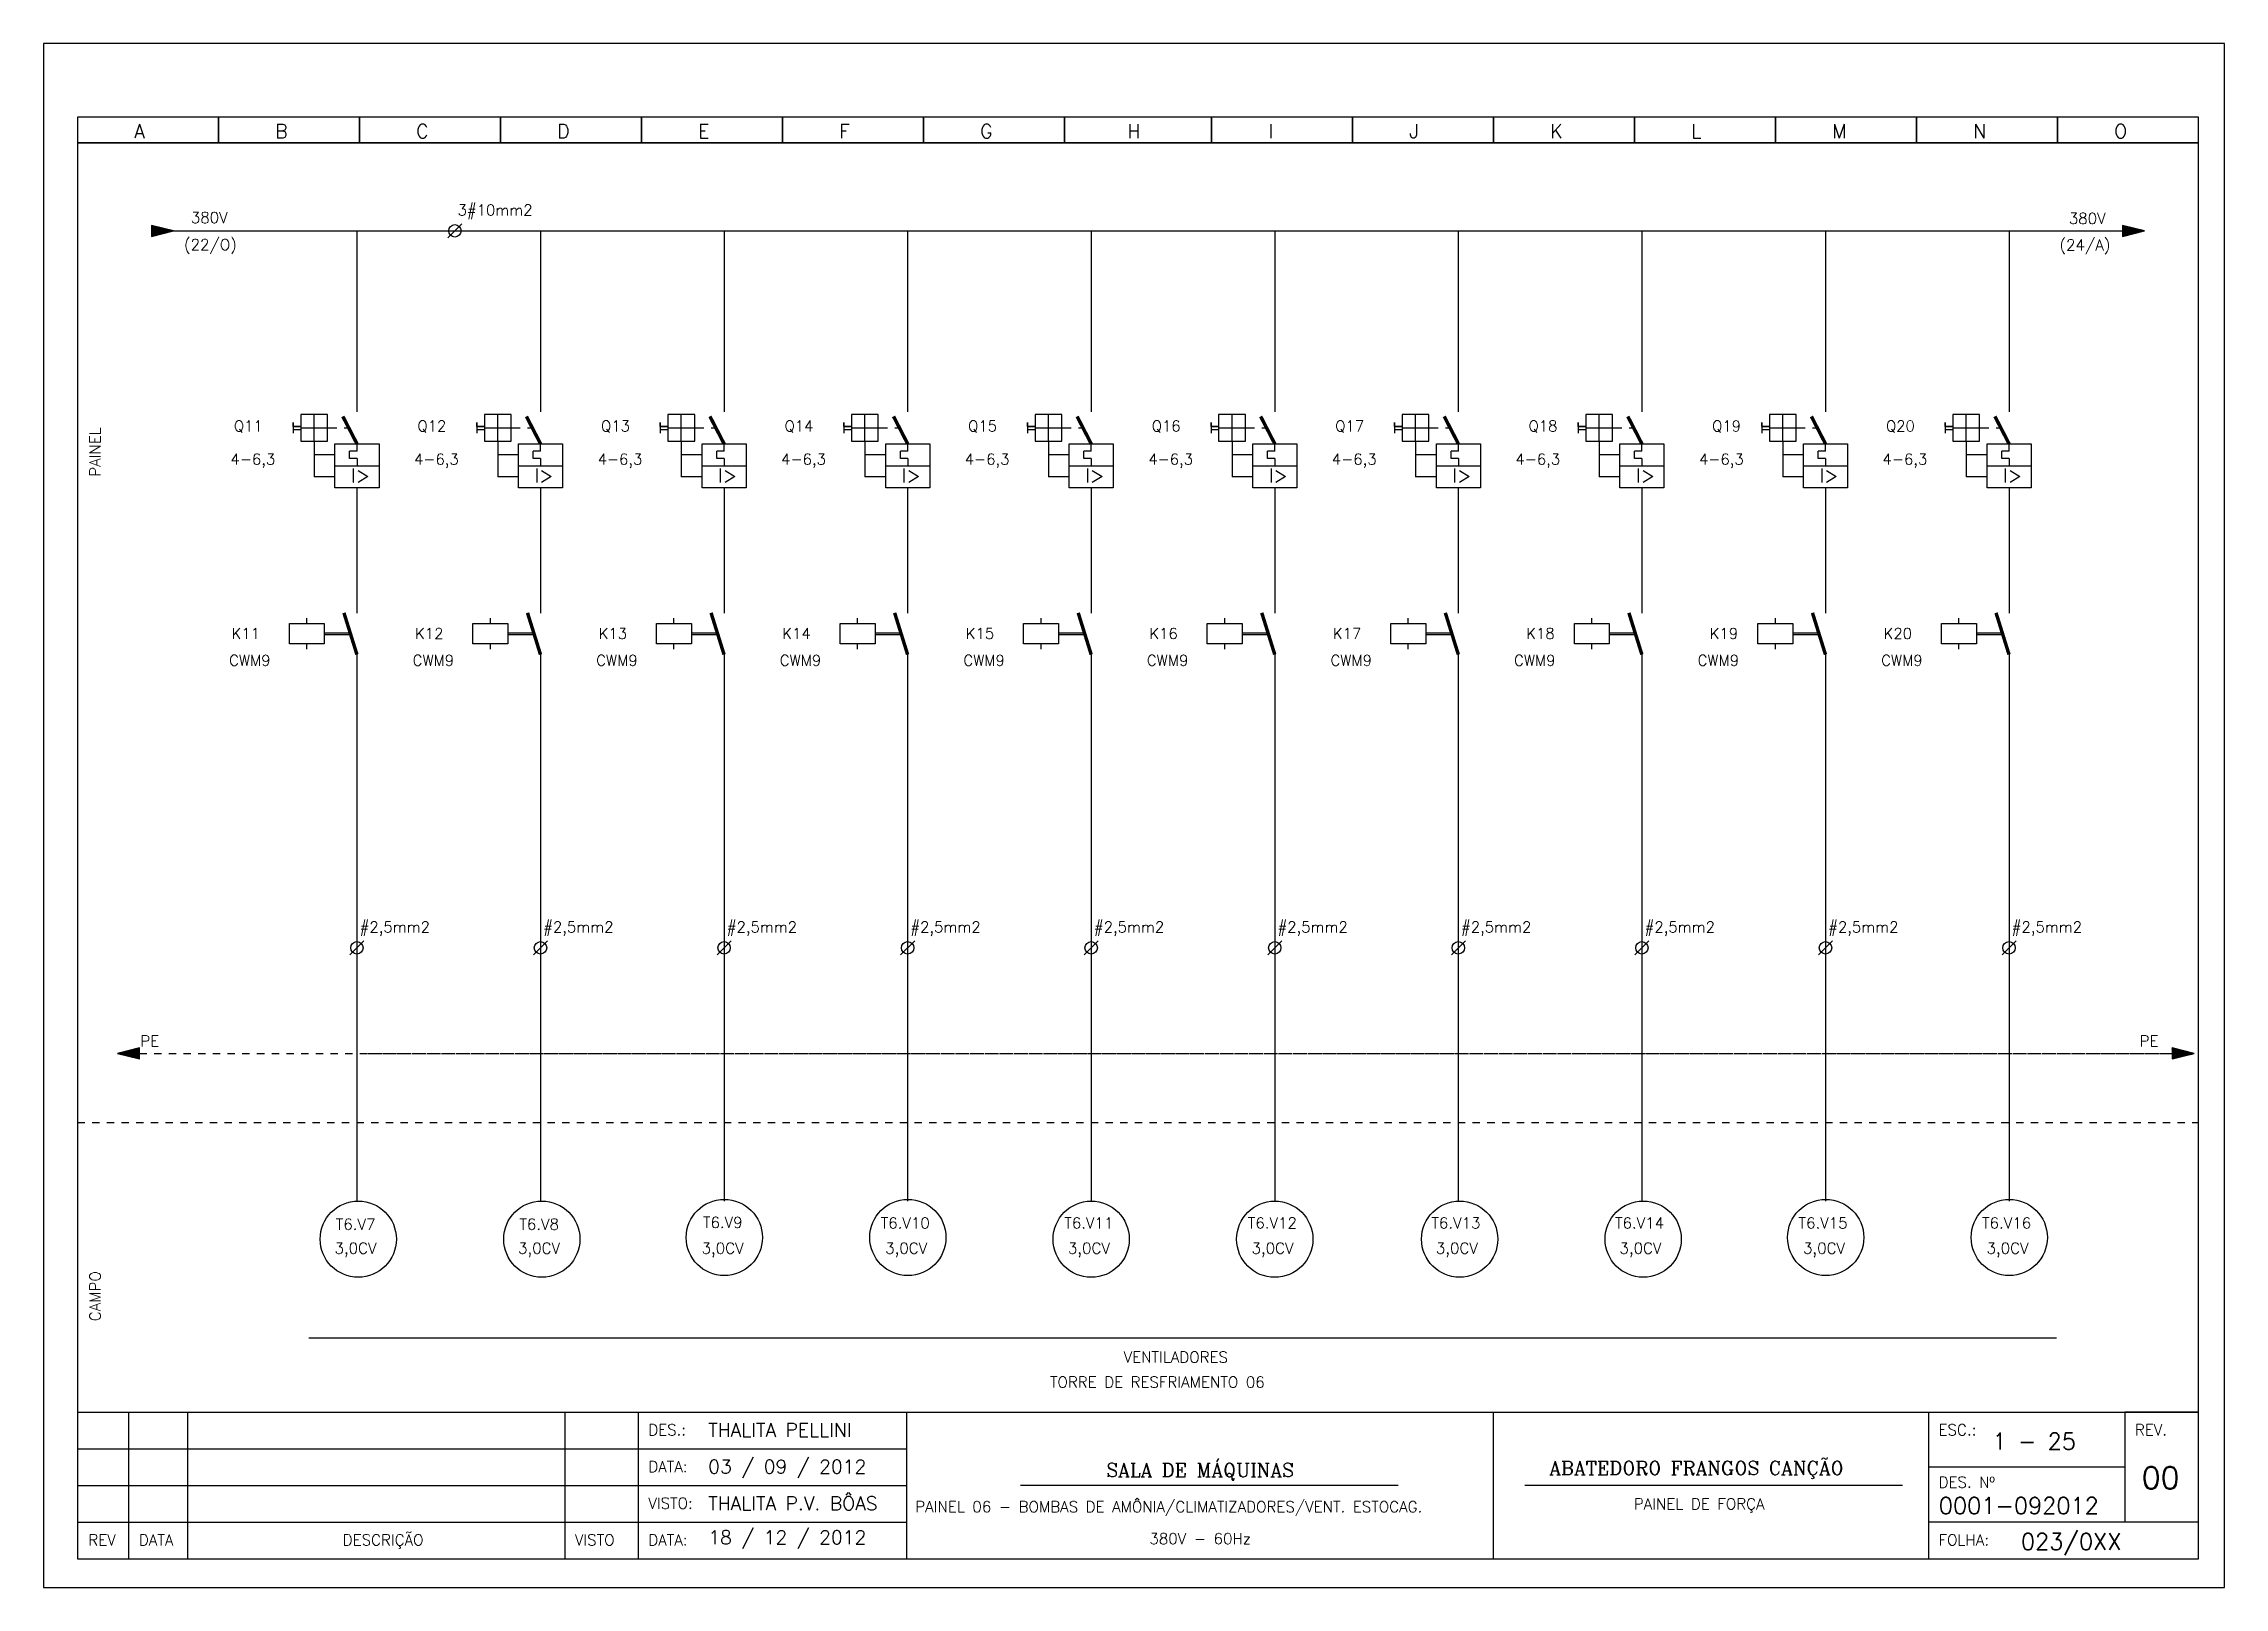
# Model space of a CAD drawing. Header units: millimetres. Extents: x 1974 to 2560, y 1429 to 1567.
# Drawn here: x 2130.07 to 2159.77, y 1512.63 to 1533.66 of the extents above; entities that cross this region are included whole.
import ezdxf

# ---------------------------------------------------------------- set-up
doc = ezdxf.new("R2010")
doc.units = ezdxf.units.MM
for name, pattern in [('DASHDOT2', [0.5, 0.25, -0.125, 0, -0.125]), ('DASHED', [0.75, 0.5, -0.25]), ('HIDDEN2', [0.1875, 0.125, -0.0625])]:
    doc.linetypes.add(name, pattern=pattern)
for name, color, linetype in [('1', 5, 'Continuous'), ('ALIMENTAÇÃO', 6, 'Continuous'), ('CONECTOR_SAK', 2, 'Continuous'), ('DISJUNTOR', 5, 'Continuous'), ('EQUIPAMENTOS', 5, 'Continuous'), ('MARGEM', 1, 'Continuous'), ('MOTORES', 5, 'Continuous'), ('PAINEL', 7, 'Continuous'), ('TERRA', 3, 'DASHED'), ('TEXTO', 4, 'Continuous'), ('TEXTO_2', 5, 'Continuous'), ('TIMBRE', 7, 'Continuous')]:
    doc.layers.add(name, color=color, linetype=linetype)
doc.styles.add('REGUA60', font='romans.shx', dxfattribs={"height": 2})
doc.styles.add('ROMANC', font='romanc.shx', dxfattribs={"height": 0.55})
doc.styles.add('ROMANS', font='romans.shx', dxfattribs={"height": 37})

msp = doc.modelspace()

# ---------------------------------------------------------------- texts
at = {"style": 'ROMANS'}
for s, p in [('ESC.:', (2155.88, 1514.705)), ('REV.', (2158.555, 1514.705)), ('DES. Nº', (2155.88, 1513.992)), ('PAINEL 06 - BOMBAS DE AMÔNIA/CLIMATIZADORES/VENT. ESTOCAG.', (2141.944, 1513.658)), ('PAINEL DE FORÇA', (2151.73, 1513.696)), ('380V - 60Hz', (2145.133, 1513.223)), ('FOLHA:', (2155.88, 1513.205))]:
    msp.add_text(s, height=0.15, dxfattribs=at).set_placement(p)
at = {"layer": 'TEXTO'}
for s, height, style, p in [('A', 0.188, 'ROMANS', (2131.307, 1532.372)), ('B', 0.188, 'ROMANS', (2133.227, 1532.372)), ('C', 0.188, 'ROMANS', (2135.147, 1532.372)), ('D', 0.188, 'ROMANS', (2137.067, 1532.372)), ('E', 0.188, 'ROMANS', (2138.987, 1532.372)), ('F', 0.188, 'ROMANS', (2140.907, 1532.372)), ('G', 0.188, 'ROMANS', (2142.827, 1532.372)), ('H', 0.188, 'ROMANS', (2144.832, 1532.372)), ('I', 0.188, 'ROMANS', (2146.752, 1532.372)), ('J', 0.188, 'ROMANS', (2148.672, 1532.372)), ('K', 0.188, 'ROMANS', (2150.592, 1532.372)), ('L', 0.188, 'ROMANS', (2152.512, 1532.372)), ('M', 0.188, 'ROMANS', (2154.432, 1532.372)), ('N', 0.188, 'ROMANS', (2156.352, 1532.372)), ('O', 0.188, 'ROMANS', (2158.272, 1532.372)), ('380V', 0.15, 'ROMANS', (2132.078, 1531.215)), ('3#10mm2', 0.148, 'ROMANS', (2135.711, 1531.319)), ('380V', 0.15, 'ROMANS', (2157.654, 1531.203)), ('(22/O)', 0.15, 'ROMANS', (2131.985, 1530.847)), ('(24/A)', 0.15, 'ROMANS', (2157.527, 1530.843)), ('Q11', 0.148, 'ROMANS', (2132.664, 1528.378)), ('Q12', 0.148, 'ROMANS', (2135.164, 1528.378)), ('Q13', 0.148, 'ROMANS', (2137.664, 1528.378)), ('Q14', 0.148, 'ROMANS', (2140.164, 1528.378)), ('Q15', 0.148, 'ROMANS', (2142.664, 1528.378)), ('Q16', 0.148, 'ROMANS', (2145.164, 1528.378)), ('Q17', 0.148, 'ROMANS', (2147.664, 1528.378)), ('Q18', 0.148, 'ROMANS', (2150.296, 1528.378)), ('Q19', 0.148, 'ROMANS', (2152.796, 1528.378)), ('Q20', 0.148, 'ROMANS', (2155.164, 1528.378)), ('4-6,3', 0.148, 'ROMANS', (2132.618, 1527.926)), ('4-6,3', 0.148, 'ROMANS', (2135.118, 1527.926)), ('4-6,3', 0.148, 'ROMANS', (2137.618, 1527.926)), ('4-6,3', 0.148, 'ROMANS', (2140.118, 1527.926)), ('4-6,3', 0.148, 'ROMANS', (2142.618, 1527.926)), ('4-6,3', 0.148, 'ROMANS', (2145.118, 1527.926)), ('4-6,3', 0.148, 'ROMANS', (2147.618, 1527.926)), ('4-6,3', 0.148, 'ROMANS', (2150.118, 1527.926)), ('4-6,3', 0.148, 'ROMANS', (2152.618, 1527.926)), ('4-6,3', 0.148, 'ROMANS', (2155.118, 1527.926)), ('K11', 0.148, 'ROMANS', (2132.632, 1525.552)), ('K12', 0.148, 'ROMANS', (2135.132, 1525.552)), ('K13', 0.148, 'ROMANS', (2137.632, 1525.552)), ('K14', 0.148, 'ROMANS', (2140.132, 1525.552)), ('K15', 0.148, 'ROMANS', (2142.632, 1525.552)), ('K16', 0.148, 'ROMANS', (2145.132, 1525.552)), ('K17', 0.148, 'ROMANS', (2147.632, 1525.552)), ('K18', 0.148, 'ROMANS', (2150.264, 1525.552)), ('K19', 0.148, 'ROMANS', (2152.764, 1525.552)), ('K20', 0.148, 'ROMANS', (2155.132, 1525.552)), ('CWM9', 0.148, 'ROMANS', (2132.599, 1525.186)), ('CWM9', 0.148, 'ROMANS', (2135.099, 1525.186)), ('CWM9', 0.148, 'ROMANS', (2137.599, 1525.186)), ('CWM9', 0.148, 'ROMANS', (2140.099, 1525.186)), ('CWM9', 0.148, 'ROMANS', (2142.599, 1525.186)), ('CWM9', 0.148, 'ROMANS', (2145.099, 1525.186)), ('CWM9', 0.148, 'ROMANS', (2147.599, 1525.186)), ('CWM9', 0.148, 'ROMANS', (2150.099, 1525.186)), ('CWM9', 0.148, 'ROMANS', (2152.599, 1525.186)), ('CWM9', 0.148, 'ROMANS', (2155.099, 1525.186)), ('#2,5mm2', 0.148, 'ROMANS', (2134.377, 1521.555)), ('#2,5mm2', 0.148, 'ROMANS', (2136.877, 1521.555)), ('#2,5mm2', 0.148, 'ROMANS', (2139.377, 1521.555)), ('#2,5mm2', 0.148, 'ROMANS', (2141.877, 1521.555)), ('#2,5mm2', 0.148, 'ROMANS', (2144.377, 1521.555)), ('#2,5mm2', 0.148, 'ROMANS', (2146.877, 1521.555)), ('#2,5mm2', 0.148, 'ROMANS', (2149.377, 1521.555)), ('#2,5mm2', 0.148, 'ROMANS', (2151.877, 1521.555)), ('#2,5mm2', 0.148, 'ROMANS', (2154.377, 1521.555)), ('#2,5mm2', 0.148, 'ROMANS', (2156.877, 1521.555)), ('PE', 0.15, 'ROMANS', (2131.391, 1520)), ('PE', 0.15, 'ROMANS', (2158.618, 1520)), ('T6.V9', 0.15, 'REGUA60', (2139.052, 1517.529)), ('T6.V10', 0.15, 'REGUA60', (2141.473, 1517.522)), ('T6.V11', 0.15, 'REGUA60', (2143.973, 1517.522)), ('T6.V12', 0.15, 'REGUA60', (2146.473, 1517.522)), ('T6.V13', 0.15, 'REGUA60', (2148.973, 1517.522)), ('T6.V14', 0.15, 'REGUA60', (2151.473, 1517.522)), ('T6.V15', 0.15, 'REGUA60', (2153.973, 1517.522)), ('T6.V16', 0.15, 'REGUA60', (2156.473, 1517.522)), ('T6.V7', 0.15, 'REGUA60', (2134.052, 1517.505)), ('T6.V8', 0.15, 'REGUA60', (2136.552, 1517.505)), ('3,0CV', 0.15, 'REGUA60', (2134.034, 1517.179)), ('3,0CV', 0.15, 'REGUA60', (2136.534, 1517.179)), ('3,0CV', 0.15, 'REGUA60', (2139.034, 1517.179)), ('3,0CV', 0.15, 'REGUA60', (2141.534, 1517.179)), ('3,0CV', 0.15, 'REGUA60', (2144.023, 1517.179)), ('3,0CV', 0.15, 'REGUA60', (2146.523, 1517.179)), ('3,0CV', 0.15, 'REGUA60', (2149.034, 1517.179)), ('3,0CV', 0.15, 'REGUA60', (2151.534, 1517.179)), ('3,0CV', 0.15, 'REGUA60', (2154.034, 1517.179)), ('3,0CV', 0.15, 'REGUA60', (2156.534, 1517.179)), ('VENTILADORES', 0.15, 'REGUA60', (2144.782, 1515.695)), ('TORRE DE RESFRIAMENTO 06', 0.15, 'REGUA60', (2143.778, 1515.355)), ('THALITA PELLINI', 0.1875, 'ROMANS', (2139.124, 1514.685)), ('03 / 09 / 2012', 0.1875, 'ROMANS', (2139.124, 1514.185)), ('THALITA P.V. BÔAS', 0.1875, 'ROMANS', (2139.124, 1513.685)), ('18 / 12 / 2012', 0.1875, 'ROMANS', (2139.124, 1513.222))]:
    msp.add_text(s, height=height, dxfattribs=dict(at, style=style)).set_placement(p)
at = {"layer": 'TEXTO', "style": 'REGUA60'}
for s, p in [('PAINEL', (2130.849, 1527.76)), ('CAMPO', (2130.849, 1516.259))]:
    msp.add_text(s, height=0.15, rotation=90, dxfattribs=at).set_placement(p)
at = {"layer": 'TEXTO', "color": 150, "style": 'ROMANS'}
for s, height, p in [('DES.:', 0.15, (2138.309, 1514.705)), ('1 - 25', 0.225, (2156.614, 1514.512)), ('DATA:', 0.15, (2138.309, 1514.205)), ('00', 0.3, (2158.647, 1513.978)), ('VISTO:', 0.15, (2138.309, 1513.705)), ('0001-092012', 0.225, (2155.884, 1513.636)), ('REV', 0.15, (2130.683, 1513.205)), ('DATA', 0.15, (2131.371, 1513.205)), ('DESCRIÇÃO', 0.15, (2134.147, 1513.205)), ('VISTO', 0.15, (2137.309, 1513.205)), ('DATA:', 0.15, (2138.309, 1513.205)), ('023/0XX', 0.225, (2157.002, 1513.146))]:
    msp.add_text(s, height=height, dxfattribs=at).set_placement(p)
at = {"layer": 'TEXTO_2'}
for s, height, style, p in [('I>', 0.1927, 'REGUA60', (2134.256, 1527.682)), ('I>', 0.1927, 'REGUA60', (2136.756, 1527.682)), ('I>', 0.1927, 'REGUA60', (2139.256, 1527.682)), ('I>', 0.1927, 'REGUA60', (2141.756, 1527.682)), ('I>', 0.1927, 'REGUA60', (2144.256, 1527.682)), ('I>', 0.1927, 'REGUA60', (2146.756, 1527.682)), ('I>', 0.1927, 'REGUA60', (2149.256, 1527.682)), ('I>', 0.1927, 'REGUA60', (2151.756, 1527.682)), ('I>', 0.1927, 'REGUA60', (2154.256, 1527.682)), ('I>', 0.1927, 'REGUA60', (2156.756, 1527.682)), ('SALA DE MÁQUINAS', 0.1875, 'ROMANC', (2144.545, 1514.138)), ('ABATEDORO FRANGOS CANÇÃO', 0.1875, 'ROMANC', (2150.577, 1514.166))]:
    msp.add_text(s, height=height, dxfattribs=dict(at, style=style)).set_placement(p)

# ---------------------------------------------------------------- hatches: boundary and pattern name
at = {"layer": 'EQUIPAMENTOS'}
for points in [[(2131.84, 1531.109), (2131.54, 1531.184), (2131.54, 1531.034)], [(2158.686, 1531.109), (2158.386, 1531.184), (2158.386, 1531.034)]]:
    msp.add_hatch(color=256, dxfattribs=at).paths.add_polyline_path(points)
at = {"layer": 'TERRA'}
h = msp.add_hatch(dxfattribs=at)
h.set_pattern_fill('ANSI31', color=256, scale=0.004, angle=180, style=0)
h.set_pattern_definition([(225, (2188.33320223, 1568.52584864), (0.0003535533906, -0.0003535533906), [])])
h.paths.add_polyline_path([(2131.079, 1519.906), (2131.379, 1519.906), (2131.379, 1519.981)])
h.paths.add_polyline_path([(2131.379, 1519.831), (2131.379, 1519.906), (2131.079, 1519.906)])
h = msp.add_hatch(dxfattribs=at)
h.set_pattern_fill('ANSI31', color=256, scale=0.004, style=0)
h.set_pattern_definition([(45, (2102.10874803, 1471.2862611), (-0.0003535533906, 0.0003535533906), [])])
h.paths.add_polyline_path([(2159.363, 1519.906), (2159.063, 1519.906), (2159.063, 1519.831)])
h.paths.add_polyline_path([(2159.063, 1519.981), (2159.063, 1519.906), (2159.363, 1519.906)])

# ---------------------------------------------------------------- linework, layer by layer
for p, q in [((2133.686, 1516.032), (2157.488, 1516.032)), ((2159.419, 1515.022), (2158.419, 1515.022))]:
    msp.add_line(p, q)
at = {"layer": '1'}
for p, q in [((2133.472, 1528.498), (2133.472, 1528.352)), ((2133.472, 1528.446), (2133.472, 1528.498)), ((2133.576, 1528.446), (2133.472, 1528.446)), ((2133.472, 1528.446), (2133.576, 1528.446)), ((2133.472, 1528.404), (2133.576, 1528.404)), ((2133.94, 1528.607), (2133.576, 1528.607)), ((2133.576, 1528.607), (2133.576, 1528.243)), ((2133.576, 1528.425), (2133.94, 1528.425)), ((2133.758, 1528.243), (2133.758, 1528.607)), ((2133.94, 1528.243), (2133.94, 1528.607)), ((2135.972, 1528.498), (2135.972, 1528.352)), ((2135.972, 1528.446), (2135.972, 1528.498)), ((2136.076, 1528.446), (2135.972, 1528.446)), ((2135.972, 1528.446), (2136.076, 1528.446)), ((2135.972, 1528.404), (2136.076, 1528.404)), ((2136.44, 1528.607), (2136.076, 1528.607)), ((2136.076, 1528.607), (2136.076, 1528.243)), ((2136.076, 1528.425), (2136.44, 1528.425)), ((2136.258, 1528.243), (2136.258, 1528.607)), ((2136.44, 1528.243), (2136.44, 1528.607)), ((2138.472, 1528.498), (2138.472, 1528.352)), ((2138.472, 1528.446), (2138.472, 1528.498)), ((2138.576, 1528.446), (2138.472, 1528.446)), ((2138.472, 1528.446), (2138.576, 1528.446)), ((2138.472, 1528.404), (2138.576, 1528.404)), ((2138.94, 1528.607), (2138.576, 1528.607)), ((2138.576, 1528.607), (2138.576, 1528.243)), ((2138.576, 1528.425), (2138.94, 1528.425)), ((2138.758, 1528.243), (2138.758, 1528.607)), ((2138.94, 1528.243), (2138.94, 1528.607)), ((2140.972, 1528.498), (2140.972, 1528.352)), ((2140.972, 1528.446), (2140.972, 1528.498)), ((2141.076, 1528.446), (2140.972, 1528.446)), ((2140.972, 1528.446), (2141.076, 1528.446)), ((2140.972, 1528.404), (2141.076, 1528.404)), ((2141.44, 1528.607), (2141.076, 1528.607)), ((2141.076, 1528.607), (2141.076, 1528.243)), ((2141.076, 1528.425), (2141.44, 1528.425)), ((2141.258, 1528.243), (2141.258, 1528.607)), ((2141.44, 1528.243), (2141.44, 1528.607)), ((2143.472, 1528.498), (2143.472, 1528.352)), ((2143.472, 1528.446), (2143.472, 1528.498)), ((2143.576, 1528.446), (2143.472, 1528.446)), ((2143.472, 1528.446), (2143.576, 1528.446)), ((2143.472, 1528.404), (2143.576, 1528.404)), ((2143.94, 1528.607), (2143.576, 1528.607)), ((2143.576, 1528.607), (2143.576, 1528.243)), ((2143.576, 1528.425), (2143.94, 1528.425)), ((2143.758, 1528.243), (2143.758, 1528.607)), ((2143.94, 1528.243), (2143.94, 1528.607)), ((2145.972, 1528.498), (2145.972, 1528.352)), ((2145.972, 1528.446), (2145.972, 1528.498)), ((2146.076, 1528.446), (2145.972, 1528.446)), ((2145.972, 1528.446), (2146.076, 1528.446)), ((2145.972, 1528.404), (2146.076, 1528.404)), ((2146.44, 1528.607), (2146.076, 1528.607)), ((2146.076, 1528.607), (2146.076, 1528.243)), ((2146.076, 1528.425), (2146.44, 1528.425)), ((2146.258, 1528.243), (2146.258, 1528.607)), ((2146.44, 1528.243), (2146.44, 1528.607)), ((2148.472, 1528.498), (2148.472, 1528.352)), ((2148.472, 1528.446), (2148.472, 1528.498)), ((2148.576, 1528.446), (2148.472, 1528.446)), ((2148.472, 1528.446), (2148.576, 1528.446)), ((2148.472, 1528.404), (2148.576, 1528.404)), ((2148.94, 1528.607), (2148.576, 1528.607)), ((2148.576, 1528.607), (2148.576, 1528.243)), ((2148.576, 1528.425), (2148.94, 1528.425)), ((2148.758, 1528.243), (2148.758, 1528.607)), ((2148.94, 1528.243), (2148.94, 1528.607)), ((2150.972, 1528.498), (2150.972, 1528.352)), ((2150.972, 1528.446), (2150.972, 1528.498)), ((2151.076, 1528.446), (2150.972, 1528.446)), ((2150.972, 1528.446), (2151.076, 1528.446)), ((2150.972, 1528.404), (2151.076, 1528.404)), ((2151.44, 1528.607), (2151.076, 1528.607)), ((2151.076, 1528.607), (2151.076, 1528.243)), ((2151.076, 1528.425), (2151.44, 1528.425)), ((2151.258, 1528.243), (2151.258, 1528.607)), ((2151.44, 1528.243), (2151.44, 1528.607)), ((2153.472, 1528.498), (2153.472, 1528.352)), ((2153.472, 1528.446), (2153.472, 1528.498)), ((2153.576, 1528.446), (2153.472, 1528.446)), ((2153.472, 1528.446), (2153.576, 1528.446)), ((2153.472, 1528.404), (2153.576, 1528.404)), ((2153.94, 1528.607), (2153.576, 1528.607)), ((2153.576, 1528.607), (2153.576, 1528.243)), ((2153.576, 1528.425), (2153.94, 1528.425)), ((2153.758, 1528.243), (2153.758, 1528.607)), ((2153.94, 1528.243), (2153.94, 1528.607)), ((2155.972, 1528.498), (2155.972, 1528.352)), ((2155.972, 1528.446), (2155.972, 1528.498)), ((2156.076, 1528.446), (2155.972, 1528.446)), ((2155.972, 1528.446), (2156.076, 1528.446)), ((2155.972, 1528.404), (2156.076, 1528.404)), ((2156.44, 1528.607), (2156.076, 1528.607)), ((2156.076, 1528.607), (2156.076, 1528.243)), ((2156.076, 1528.425), (2156.44, 1528.425)), ((2156.258, 1528.243), (2156.258, 1528.607)), ((2156.44, 1528.243), (2156.44, 1528.607)), ((2133.576, 1528.243), (2133.94, 1528.243)), ((2136.076, 1528.243), (2136.44, 1528.243)), ((2138.576, 1528.243), (2138.94, 1528.243)), ((2141.076, 1528.243), (2141.44, 1528.243)), ((2143.576, 1528.243), (2143.94, 1528.243)), ((2146.076, 1528.243), (2146.44, 1528.243)), ((2148.576, 1528.243), (2148.94, 1528.243)), ((2151.076, 1528.243), (2151.44, 1528.243)), ((2153.576, 1528.243), (2153.94, 1528.243)), ((2156.076, 1528.243), (2156.44, 1528.243))]:
    msp.add_line(p, q, dxfattribs=at)
at = {"layer": 'ALIMENTAÇÃO', "color": 6}
for p, q in [((2134.34, 1531.109), (2134.34, 1528.645)), ((2136.84, 1531.109), (2136.84, 1528.645)), ((2139.34, 1531.109), (2139.34, 1528.645)), ((2141.84, 1531.109), (2141.84, 1528.645)), ((2144.34, 1531.109), (2144.34, 1528.645)), ((2146.84, 1531.109), (2146.84, 1528.645)), ((2149.34, 1531.109), (2149.34, 1528.645)), ((2151.84, 1531.109), (2151.84, 1528.645)), ((2154.34, 1531.109), (2154.34, 1528.645)), ((2156.84, 1531.109), (2156.84, 1528.645)), ((2134.34, 1527.607), (2134.34, 1525.902)), ((2136.84, 1527.607), (2136.84, 1525.902)), ((2139.34, 1527.607), (2139.34, 1525.902)), ((2141.84, 1527.607), (2141.84, 1525.902)), ((2144.34, 1527.607), (2144.34, 1525.902)), ((2146.84, 1527.607), (2146.84, 1525.902)), ((2149.34, 1527.607), (2149.34, 1525.902)), ((2151.84, 1527.607), (2151.84, 1525.902)), ((2154.34, 1527.607), (2154.34, 1525.902)), ((2156.84, 1527.607), (2156.84, 1525.902)), ((2134.34, 1525.339), (2134.34, 1521.345)), ((2136.84, 1525.339), (2136.84, 1521.345)), ((2139.34, 1525.339), (2139.34, 1521.345)), ((2141.84, 1525.339), (2141.84, 1521.345)), ((2144.34, 1525.339), (2144.34, 1521.345)), ((2146.84, 1525.339), (2146.84, 1521.345)), ((2149.34, 1525.339), (2149.34, 1521.345)), ((2151.84, 1525.339), (2151.84, 1521.345)), ((2154.34, 1525.339), (2154.34, 1521.345)), ((2156.84, 1525.339), (2156.84, 1521.345)), ((2136.84, 1522.575), (2136.84, 1517.896)), ((2139.34, 1522.575), (2139.34, 1517.896)), ((2141.84, 1522.575), (2141.84, 1517.896)), ((2134.34, 1521.345), (2134.34, 1517.896)), ((2144.34, 1521.345), (2144.34, 1517.896)), ((2146.84, 1521.345), (2146.84, 1517.896)), ((2149.34, 1521.345), (2149.34, 1517.896)), ((2151.84, 1521.345), (2151.84, 1517.896)), ((2154.34, 1521.345), (2154.34, 1517.896)), ((2156.84, 1521.345), (2156.84, 1517.896))]:
    msp.add_line(p, q, dxfattribs=at)
at = {"layer": 'CONECTOR_SAK'}
for p, q in [((2135.77, 1531.206), (2135.579, 1531.013)), ((2134.436, 1521.442), (2134.245, 1521.249)), ((2136.936, 1521.442), (2136.745, 1521.249)), ((2139.436, 1521.442), (2139.245, 1521.249)), ((2141.936, 1521.442), (2141.745, 1521.249)), ((2144.436, 1521.442), (2144.245, 1521.249)), ((2146.936, 1521.442), (2146.745, 1521.249)), ((2149.436, 1521.442), (2149.245, 1521.249)), ((2151.936, 1521.442), (2151.745, 1521.249)), ((2154.436, 1521.442), (2154.245, 1521.249)), ((2156.936, 1521.442), (2156.745, 1521.249))]:
    msp.add_line(p, q, dxfattribs=at)
for centre in [(2135.674, 1531.109), (2134.34, 1521.345), (2136.84, 1521.345), (2139.34, 1521.345), (2141.84, 1521.345), (2144.34, 1521.345), (2146.84, 1521.345), (2149.34, 1521.345), (2151.84, 1521.345), (2154.34, 1521.345), (2156.84, 1521.345)]:
    msp.add_circle(centre, 0.0846, dxfattribs=at)
at = {"layer": 'DISJUNTOR', "linetype": 'HIDDEN2'}
for p, q in [((2133.94, 1528.425), (2134.24, 1528.425)), ((2136.44, 1528.425), (2136.74, 1528.425)), ((2138.94, 1528.425), (2139.24, 1528.425)), ((2141.44, 1528.425), (2141.74, 1528.425)), ((2143.94, 1528.425), (2144.24, 1528.425)), ((2146.44, 1528.425), (2146.74, 1528.425)), ((2148.94, 1528.425), (2149.24, 1528.425)), ((2151.44, 1528.425), (2151.74, 1528.425)), ((2153.94, 1528.425), (2154.24, 1528.425)), ((2156.44, 1528.425), (2156.74, 1528.425))]:
    msp.add_line(p, q, dxfattribs=at)
at = {"layer": 'DISJUNTOR'}
for p, q in [((2133.758, 1528.243), (2133.758, 1527.757)), ((2134.341, 1528.108), (2134.241, 1528.108)), ((2134.241, 1528.008), (2134.241, 1528.108)), ((2134.341, 1528.108), (2134.341, 1528.208)), ((2136.258, 1528.243), (2136.258, 1527.757)), ((2136.841, 1528.108), (2136.741, 1528.108)), ((2136.741, 1528.008), (2136.741, 1528.108)), ((2136.841, 1528.108), (2136.841, 1528.208)), ((2138.758, 1528.243), (2138.758, 1527.757)), ((2139.341, 1528.108), (2139.241, 1528.108)), ((2139.241, 1528.008), (2139.241, 1528.108)), ((2139.341, 1528.108), (2139.341, 1528.208)), ((2141.258, 1528.243), (2141.258, 1527.757)), ((2141.841, 1528.108), (2141.741, 1528.108)), ((2141.741, 1528.008), (2141.741, 1528.108)), ((2141.841, 1528.108), (2141.841, 1528.208)), ((2143.758, 1528.243), (2143.758, 1527.757)), ((2144.341, 1528.108), (2144.241, 1528.108)), ((2144.241, 1528.008), (2144.241, 1528.108)), ((2144.341, 1528.108), (2144.341, 1528.208)), ((2146.258, 1528.243), (2146.258, 1527.757)), ((2146.841, 1528.108), (2146.741, 1528.108)), ((2146.741, 1528.008), (2146.741, 1528.108)), ((2146.841, 1528.108), (2146.841, 1528.208)), ((2148.758, 1528.243), (2148.758, 1527.757)), ((2149.341, 1528.108), (2149.241, 1528.108)), ((2149.241, 1528.008), (2149.241, 1528.108)), ((2149.341, 1528.108), (2149.341, 1528.208)), ((2151.258, 1528.243), (2151.258, 1527.757)), ((2151.841, 1528.108), (2151.741, 1528.108)), ((2151.741, 1528.008), (2151.741, 1528.108)), ((2151.841, 1528.108), (2151.841, 1528.208)), ((2153.758, 1528.243), (2153.758, 1527.757)), ((2154.341, 1528.108), (2154.241, 1528.108)), ((2154.241, 1528.008), (2154.241, 1528.108)), ((2154.341, 1528.108), (2154.341, 1528.208)), ((2156.258, 1528.243), (2156.258, 1527.757)), ((2156.841, 1528.108), (2156.741, 1528.108)), ((2156.741, 1528.008), (2156.741, 1528.108)), ((2156.841, 1528.108), (2156.841, 1528.208)), ((2134.04, 1528.057), (2133.758, 1528.057)), ((2134.041, 1527.908), (2134.641, 1527.908)), ((2134.341, 1528.008), (2134.241, 1528.008)), ((2134.341, 1528.008), (2134.341, 1527.908)), ((2136.54, 1528.057), (2136.258, 1528.057)), ((2136.541, 1527.908), (2137.141, 1527.908)), ((2136.841, 1528.008), (2136.741, 1528.008)), ((2136.841, 1528.008), (2136.841, 1527.908)), ((2139.04, 1528.057), (2138.758, 1528.057)), ((2139.041, 1527.908), (2139.641, 1527.908)), ((2139.341, 1528.008), (2139.241, 1528.008)), ((2139.341, 1528.008), (2139.341, 1527.908)), ((2141.54, 1528.057), (2141.258, 1528.057)), ((2141.541, 1527.908), (2142.141, 1527.908)), ((2141.841, 1528.008), (2141.741, 1528.008)), ((2141.841, 1528.008), (2141.841, 1527.908)), ((2144.04, 1528.057), (2143.758, 1528.057)), ((2144.041, 1527.908), (2144.641, 1527.908)), ((2144.341, 1528.008), (2144.241, 1528.008)), ((2144.341, 1528.008), (2144.341, 1527.908)), ((2146.54, 1528.057), (2146.258, 1528.057)), ((2146.541, 1527.908), (2147.141, 1527.908)), ((2146.841, 1528.008), (2146.741, 1528.008)), ((2146.841, 1528.008), (2146.841, 1527.908)), ((2149.04, 1528.057), (2148.758, 1528.057)), ((2149.041, 1527.908), (2149.641, 1527.908)), ((2149.341, 1528.008), (2149.241, 1528.008)), ((2149.341, 1528.008), (2149.341, 1527.908)), ((2151.54, 1528.057), (2151.258, 1528.057)), ((2151.541, 1527.908), (2152.141, 1527.908)), ((2151.841, 1528.008), (2151.741, 1528.008)), ((2151.841, 1528.008), (2151.841, 1527.908)), ((2154.04, 1528.057), (2153.758, 1528.057)), ((2154.041, 1527.908), (2154.641, 1527.908)), ((2154.341, 1528.008), (2154.241, 1528.008)), ((2154.341, 1528.008), (2154.341, 1527.908)), ((2156.54, 1528.057), (2156.258, 1528.057)), ((2156.541, 1527.908), (2157.141, 1527.908)), ((2156.841, 1528.008), (2156.741, 1528.008)), ((2156.841, 1528.008), (2156.841, 1527.908)), ((2134.04, 1527.757), (2133.758, 1527.757)), ((2136.54, 1527.757), (2136.258, 1527.757)), ((2139.04, 1527.757), (2138.758, 1527.757)), ((2141.54, 1527.757), (2141.258, 1527.757)), ((2144.04, 1527.757), (2143.758, 1527.757)), ((2146.54, 1527.757), (2146.258, 1527.757)), ((2149.04, 1527.757), (2148.758, 1527.757)), ((2151.54, 1527.757), (2151.258, 1527.757)), ((2154.04, 1527.757), (2153.758, 1527.757)), ((2156.54, 1527.757), (2156.258, 1527.757))]:
    msp.add_line(p, q, dxfattribs=at)
at = {"layer": 'DISJUNTOR', "const_width": 0.0472}
for points in [[(2134.341, 1528.208), (2134.148, 1528.582)], [(2136.841, 1528.208), (2136.648, 1528.582)], [(2139.341, 1528.208), (2139.148, 1528.582)], [(2141.841, 1528.208), (2141.648, 1528.582)], [(2144.341, 1528.208), (2144.148, 1528.582)], [(2146.841, 1528.208), (2146.648, 1528.582)], [(2149.341, 1528.208), (2149.148, 1528.582)], [(2151.841, 1528.208), (2151.648, 1528.582)], [(2154.341, 1528.208), (2154.148, 1528.582)], [(2156.841, 1528.208), (2156.648, 1528.582)]]:
    msp.add_lwpolyline(points, dxfattribs=at)
at = {"layer": 'DISJUNTOR'}
for points in [[(2134.041, 1528.208), (2134.641, 1528.208), (2134.641, 1527.608), (2134.041, 1527.608)], [(2136.541, 1528.208), (2137.141, 1528.208), (2137.141, 1527.608), (2136.541, 1527.608)], [(2139.041, 1528.208), (2139.641, 1528.208), (2139.641, 1527.608), (2139.041, 1527.608)], [(2141.541, 1528.208), (2142.141, 1528.208), (2142.141, 1527.608), (2141.541, 1527.608)], [(2144.041, 1528.208), (2144.641, 1528.208), (2144.641, 1527.608), (2144.041, 1527.608)], [(2146.541, 1528.208), (2147.141, 1528.208), (2147.141, 1527.608), (2146.541, 1527.608)], [(2149.041, 1528.208), (2149.641, 1528.208), (2149.641, 1527.608), (2149.041, 1527.608)], [(2151.541, 1528.208), (2152.141, 1528.208), (2152.141, 1527.608), (2151.541, 1527.608)], [(2154.041, 1528.208), (2154.641, 1528.208), (2154.641, 1527.608), (2154.041, 1527.608)], [(2156.541, 1528.208), (2157.141, 1528.208), (2157.141, 1527.608), (2156.541, 1527.608)]]:
    msp.add_lwpolyline(points, close=True, dxfattribs=at)
at = {"layer": 'EQUIPAMENTOS'}
for p, q in [((2131.84, 1531.109), (2158.686, 1531.109)), ((2133.658, 1525.763), (2133.658, 1525.834)), ((2136.158, 1525.763), (2136.158, 1525.834)), ((2138.658, 1525.763), (2138.658, 1525.834)), ((2141.158, 1525.763), (2141.158, 1525.834)), ((2143.658, 1525.763), (2143.658, 1525.834)), ((2146.158, 1525.763), (2146.158, 1525.834)), ((2148.658, 1525.763), (2148.658, 1525.834)), ((2151.158, 1525.763), (2151.158, 1525.834)), ((2153.658, 1525.763), (2153.658, 1525.834)), ((2156.158, 1525.763), (2156.158, 1525.834)), ((2133.658, 1525.413), (2133.658, 1525.484)), ((2133.896, 1525.633), (2134.248, 1525.633)), ((2133.896, 1525.613), (2134.255, 1525.613)), ((2136.158, 1525.413), (2136.158, 1525.484)), ((2136.396, 1525.633), (2136.748, 1525.633)), ((2136.396, 1525.613), (2136.755, 1525.613)), ((2138.658, 1525.413), (2138.658, 1525.484)), ((2138.896, 1525.633), (2139.248, 1525.633)), ((2138.896, 1525.613), (2139.255, 1525.613)), ((2141.158, 1525.413), (2141.158, 1525.484)), ((2141.396, 1525.633), (2141.748, 1525.633)), ((2141.396, 1525.613), (2141.755, 1525.613)), ((2143.658, 1525.413), (2143.658, 1525.484)), ((2143.896, 1525.633), (2144.248, 1525.633)), ((2143.896, 1525.613), (2144.255, 1525.613)), ((2146.158, 1525.413), (2146.158, 1525.484)), ((2146.396, 1525.633), (2146.748, 1525.633)), ((2146.396, 1525.613), (2146.755, 1525.613)), ((2148.658, 1525.413), (2148.658, 1525.484)), ((2148.896, 1525.633), (2149.248, 1525.633)), ((2148.896, 1525.613), (2149.255, 1525.613)), ((2151.158, 1525.413), (2151.158, 1525.484)), ((2151.396, 1525.633), (2151.748, 1525.633)), ((2151.396, 1525.613), (2151.755, 1525.613)), ((2153.658, 1525.413), (2153.658, 1525.484)), ((2153.896, 1525.633), (2154.248, 1525.633)), ((2153.896, 1525.613), (2154.255, 1525.613)), ((2156.158, 1525.413), (2156.158, 1525.484)), ((2156.396, 1525.633), (2156.748, 1525.633)), ((2156.396, 1525.613), (2156.755, 1525.613))]:
    msp.add_line(p, q, dxfattribs=at)
for points in [[(2131.54, 1531.034), (2131.84, 1531.109), (2131.54, 1531.184), (2131.54, 1531.034)], [(2158.386, 1531.034), (2158.686, 1531.109), (2158.386, 1531.184), (2158.386, 1531.034)]]:
    msp.add_lwpolyline(points, dxfattribs=at)
for points in [[(2133.42, 1525.484), (2133.42, 1525.763), (2133.896, 1525.763), (2133.896, 1525.484)], [(2135.92, 1525.484), (2135.92, 1525.763), (2136.396, 1525.763), (2136.396, 1525.484)], [(2138.42, 1525.484), (2138.42, 1525.763), (2138.896, 1525.763), (2138.896, 1525.484)], [(2140.92, 1525.484), (2140.92, 1525.763), (2141.396, 1525.763), (2141.396, 1525.484)], [(2143.42, 1525.484), (2143.42, 1525.763), (2143.896, 1525.763), (2143.896, 1525.484)], [(2145.92, 1525.484), (2145.92, 1525.763), (2146.396, 1525.763), (2146.396, 1525.484)], [(2148.42, 1525.484), (2148.42, 1525.763), (2148.896, 1525.763), (2148.896, 1525.484)], [(2150.92, 1525.484), (2150.92, 1525.763), (2151.396, 1525.763), (2151.396, 1525.484)], [(2153.42, 1525.484), (2153.42, 1525.763), (2153.896, 1525.763), (2153.896, 1525.484)], [(2155.92, 1525.484), (2155.92, 1525.763), (2156.396, 1525.763), (2156.396, 1525.484)]]:
    msp.add_lwpolyline(points, close=True, dxfattribs=at)
at = {"layer": 'EQUIPAMENTOS', "const_width": 0.0472}
for points in [[(2134.34, 1525.339), (2134.163, 1525.907)], [(2136.84, 1525.339), (2136.663, 1525.907)], [(2139.34, 1525.339), (2139.163, 1525.907)], [(2141.84, 1525.339), (2141.663, 1525.907)], [(2144.34, 1525.339), (2144.163, 1525.907)], [(2146.84, 1525.339), (2146.663, 1525.907)], [(2149.34, 1525.339), (2149.163, 1525.907)], [(2151.84, 1525.339), (2151.663, 1525.907)], [(2154.34, 1525.339), (2154.163, 1525.907)], [(2156.84, 1525.339), (2156.663, 1525.907)]]:
    msp.add_lwpolyline(points, dxfattribs=at)
at = {"layer": 'MARGEM', "color": 7}
msp.add_lwpolyline([(2130.073, 1512.634), (2159.773, 1512.634), (2159.773, 1533.659), (2130.073, 1533.659)], close=True, dxfattribs=at)
at = {"layer": 'MOTORES'}
for centre in [(2134.358, 1517.377), (2136.858, 1517.377), (2139.343, 1517.4), (2141.843, 1517.4), (2144.34, 1517.376), (2146.84, 1517.376), (2149.358, 1517.377), (2151.858, 1517.377), (2154.343, 1517.4), (2156.843, 1517.4)]:
    msp.add_circle(centre, 0.519, dxfattribs=at)
at = {"layer": 'PAINEL', "color": 12, "linetype": 'HIDDEN2', "ltscale": 0.005}
msp.add_line((2130.535, 1518.966), (2159.419, 1518.966), dxfattribs=at)
at = {"layer": 'TERRA', "linetype": 'DASHDOT2', "ltscale": 0.0025}
for p, q in [((2131.379, 1519.906), (2159.063, 1519.906)), ((2131.379, 1519.906), (2159.063, 1519.906)), ((2134.49, 1519.906), (2159.363, 1519.906))]:
    msp.add_line(p, q, dxfattribs=at)
at = {"layer": 'TERRA'}
for points in [[(2131.379, 1519.981), (2131.079, 1519.906), (2131.379, 1519.831), (2131.379, 1519.981)], [(2131.379, 1519.981), (2131.079, 1519.906), (2131.379, 1519.831), (2131.379, 1519.981)], [(2159.063, 1519.831), (2159.363, 1519.906), (2159.063, 1519.981), (2159.063, 1519.831)], [(2159.063, 1519.831), (2159.363, 1519.906), (2159.063, 1519.981), (2159.063, 1519.831)]]:
    msp.add_lwpolyline(points, dxfattribs=at)
at = {"layer": 'TIMBRE', "color": 12}
msp.add_line((2159.419, 1532.659), (2130.535, 1532.659), dxfattribs=at)
at = {"layer": 'TIMBRE'}
for p, q in [((2130.535, 1515.022), (2159.419, 1515.022)), ((2131.235, 1513.022), (2131.235, 1515.022)), ((2132.035, 1513.022), (2132.035, 1515.022)), ((2137.173, 1515.022), (2137.173, 1513.022)), ((2138.173, 1513.022), (2138.173, 1515.022)), ((2141.826, 1515.022), (2141.826, 1513.022)), ((2149.816, 1515.022), (2149.816, 1513.022)), ((2155.743, 1515.022), (2155.743, 1513.022)), ((2158.419, 1515.022), (2158.419, 1513.522)), ((2130.535, 1514.522), (2141.826, 1514.522)), ((2158.419, 1514.272), (2155.743, 1514.272)), ((2130.535, 1514.022), (2141.826, 1514.022)), ((2148.52, 1514.022), (2143.376, 1514.022)), ((2155.391, 1514.022), (2150.247, 1514.022)), ((2130.535, 1513.522), (2141.826, 1513.522)), ((2159.419, 1513.522), (2155.743, 1513.522))]:
    msp.add_line(p, q, dxfattribs=at)
at = {"layer": 'TIMBRE', "color": 12}
for points in [[(2130.535, 1532.309), (2132.455, 1532.309), (2132.455, 1532.659), (2130.535, 1532.659)], [(2132.455, 1532.309), (2134.375, 1532.309), (2134.375, 1532.659), (2132.455, 1532.659)], [(2134.375, 1532.309), (2136.295, 1532.309), (2136.295, 1532.659), (2134.375, 1532.659)], [(2136.295, 1532.309), (2138.215, 1532.309), (2138.215, 1532.659), (2136.295, 1532.659)], [(2138.215, 1532.309), (2140.135, 1532.309), (2140.135, 1532.659), (2138.215, 1532.659)], [(2140.135, 1532.309), (2142.055, 1532.309), (2142.055, 1532.659), (2140.135, 1532.659)], [(2142.055, 1532.309), (2143.975, 1532.309), (2143.975, 1532.659), (2142.055, 1532.659)], [(2143.975, 1532.309), (2145.979, 1532.309), (2145.979, 1532.659), (2143.975, 1532.659)], [(2145.979, 1532.309), (2147.899, 1532.309), (2147.899, 1532.659), (2145.979, 1532.659)], [(2147.899, 1532.309), (2149.819, 1532.309), (2149.819, 1532.659), (2147.899, 1532.659)], [(2149.819, 1532.309), (2151.739, 1532.309), (2151.739, 1532.659), (2149.819, 1532.659)], [(2151.739, 1532.309), (2153.659, 1532.309), (2153.659, 1532.659), (2151.739, 1532.659)], [(2153.659, 1532.309), (2155.579, 1532.309), (2155.579, 1532.659), (2153.659, 1532.659)], [(2155.579, 1532.309), (2157.499, 1532.309), (2157.499, 1532.659), (2155.579, 1532.659)], [(2157.499, 1532.309), (2159.419, 1532.309), (2159.419, 1532.659), (2157.499, 1532.659)], [(2130.535, 1513.022), (2159.419, 1513.022), (2159.419, 1532.309), (2130.535, 1532.309)]]:
    msp.add_lwpolyline(points, close=True, dxfattribs=at)

msp.set_redraw_order([(e.dxf.handle, doc.entitydb.next_handle()) for e in msp.query("TEXT MTEXT ATTDEF DIMENSION ARC_DIMENSION")])  # texts and dimensions are drawn at this point

doc.saveas('drawing.dxf')
